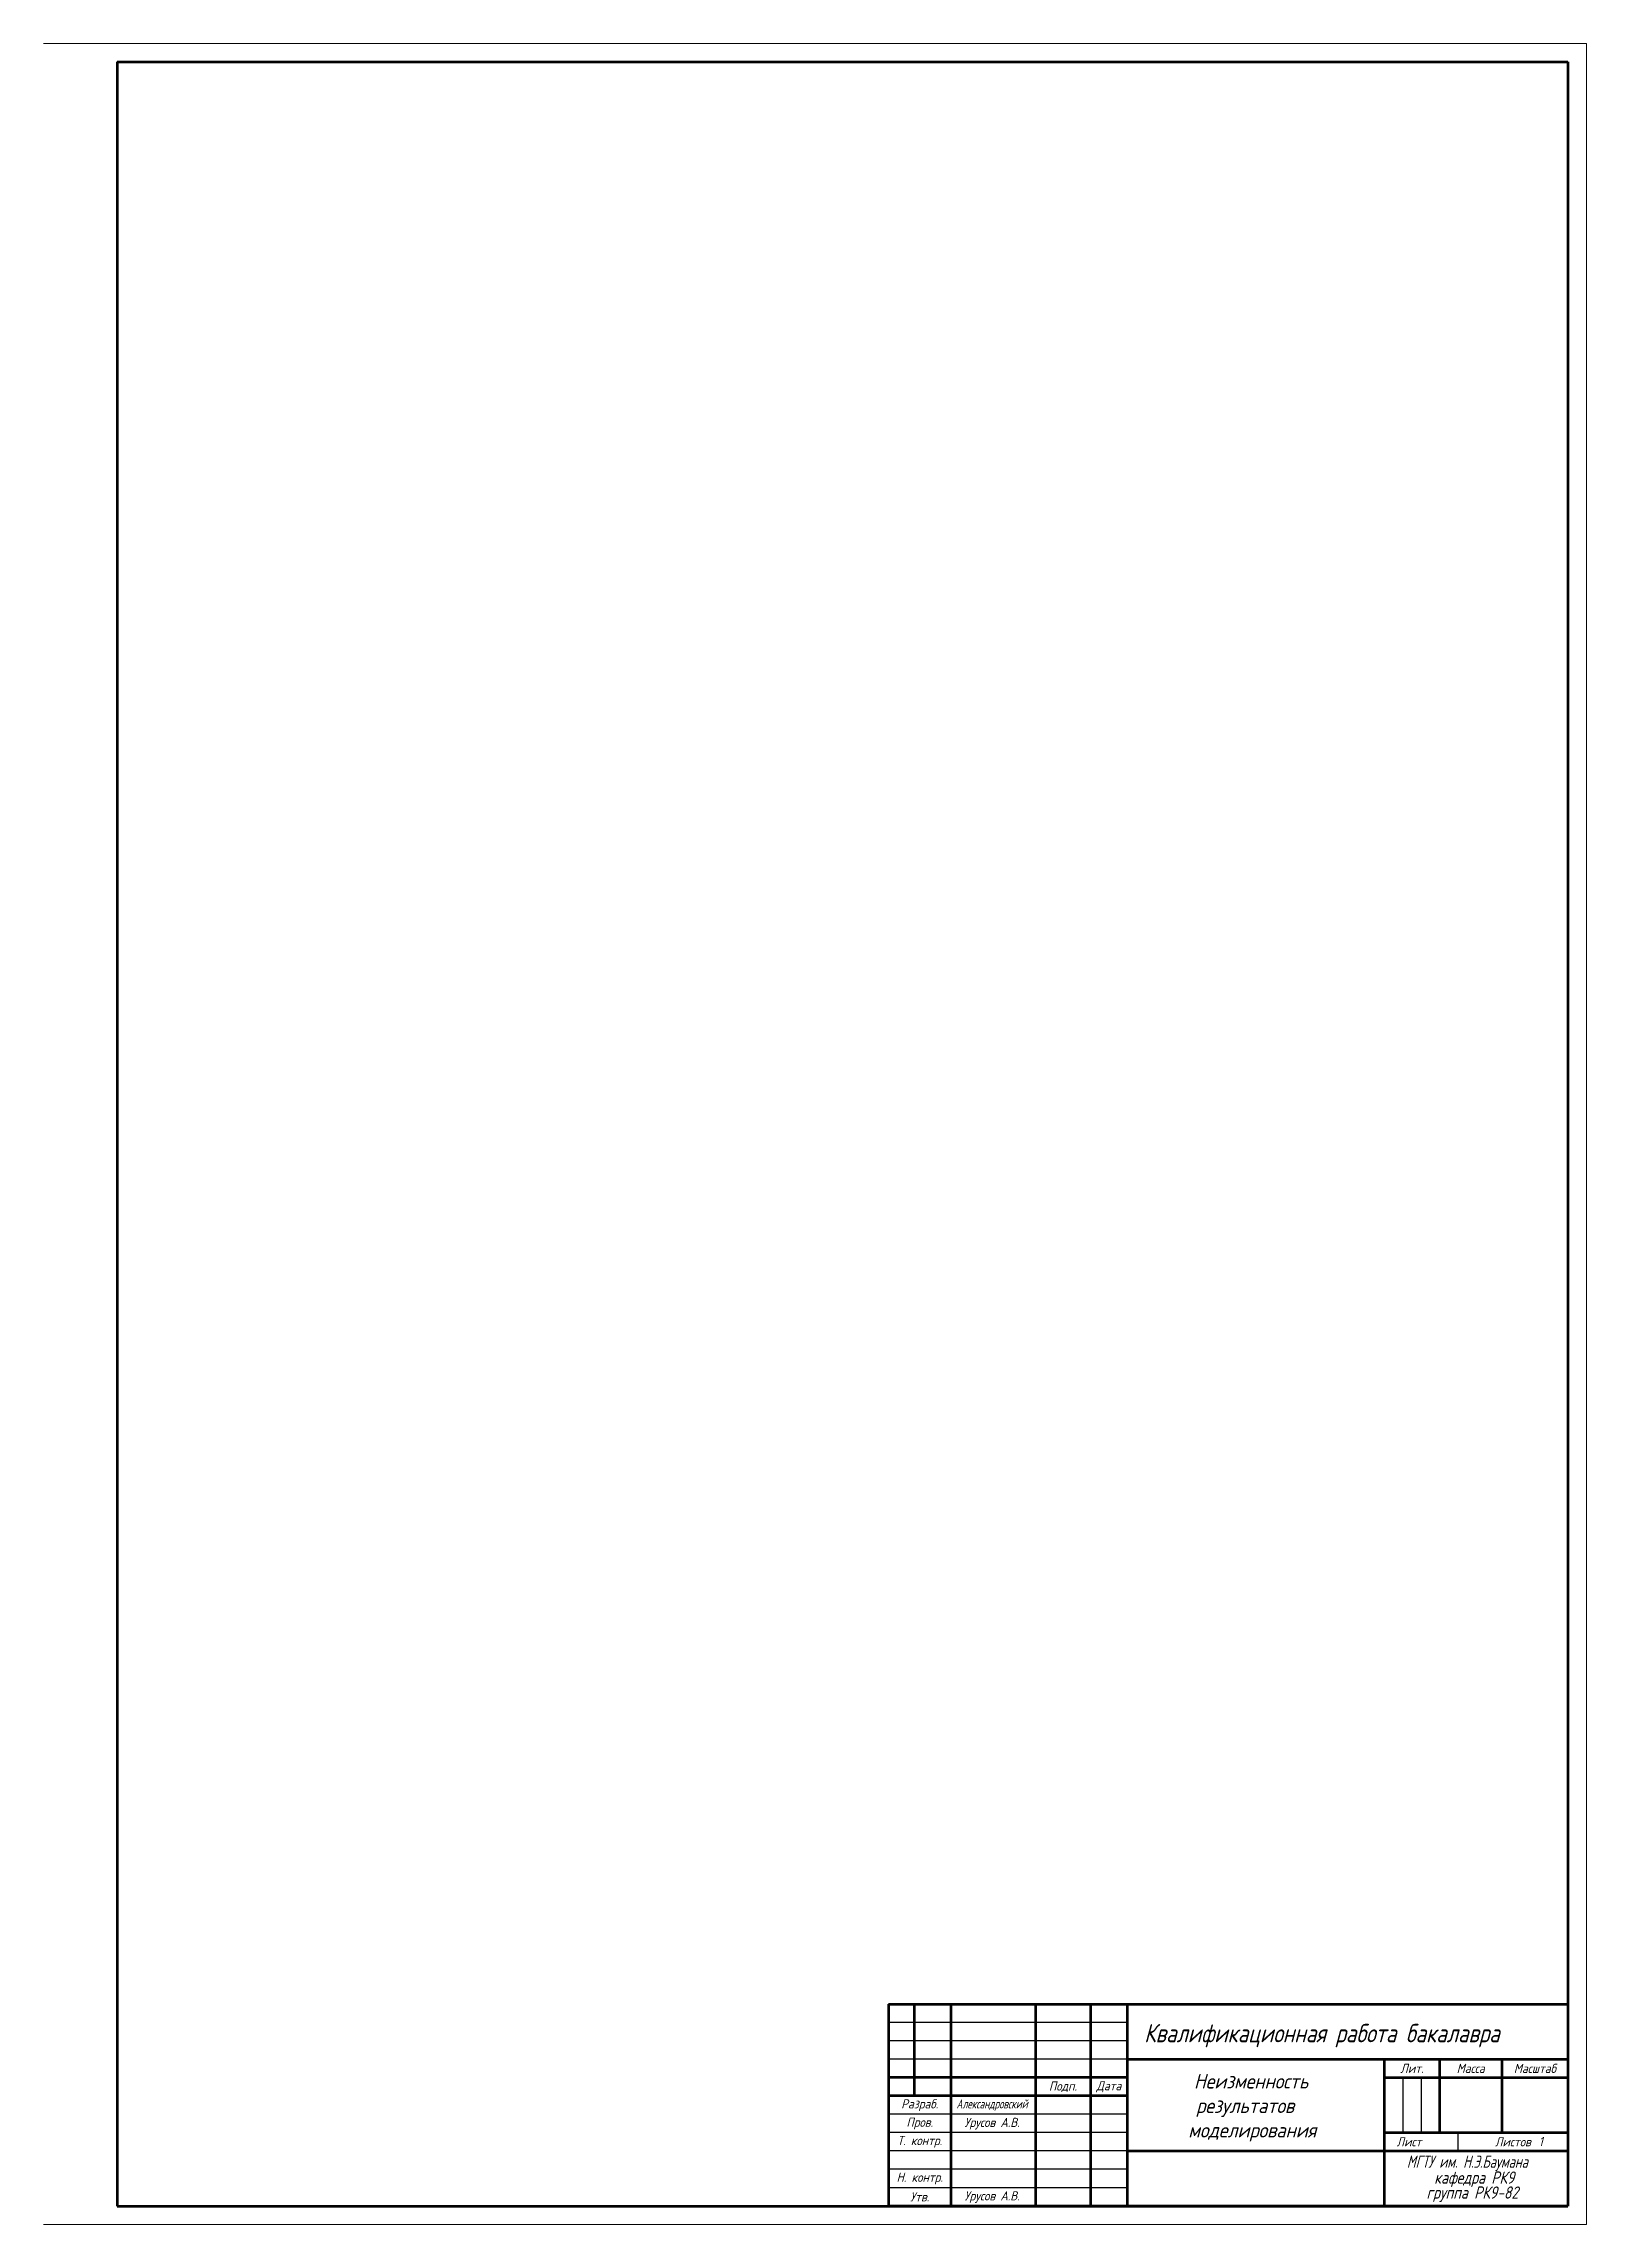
# Model space of a CAD drawing. Header units: millimetres. Extents: x 838 to 2583, y -517 to 768.
# Drawn here: x 1258 to 1678, y -517 to 77 of the extents above; entities that cross this region are included whole.
import ezdxf
from ezdxf.enums import TextEntityAlignment as Align

# ---------------------------------------------------------------- set-up
doc = ezdxf.new("R2010")
doc.units = ezdxf.units.MM
doc.layers.get('0').update_dxf_attribs({"lineweight": 30})
doc.layers.add('format', color=7, linetype='Continuous', lineweight=80)
doc.styles.add('стиль1', font='geniso.shx', dxfattribs={"oblique": 15})

msp = doc.modelspace()

# ---------------------------------------------------------------- texts
at = {"lineweight": 25, "style": 'стиль1', "oblique": 15}
for s, height, width, p in [('Квалификационная работа бакалавра', 5, 0.9, (1557.94, -467.87)), ('МГТУ им. Н.Э.Баумана', 3.3333, 0.8, (1629.45, -502.05)), ('кафедра РК9', 3.3333, 0.9, (1636.91, -506.38)), ('группа РК9-82', 3.3333, 0.9, (1634.8, -510.46))]:
    msp.add_text(s, height=height, dxfattribs=dict(at, width=width)).set_placement(p)
at = {"lineweight": 25, "insert": (1555.26, -476.46), "char_height": 4, "width": 66.1939, "attachment_point": 1, "style": 'стиль1'}
msp.add_mtext('\\pi16.236;Неизменность\\P\\pi16.815;результатов\\P\\pi14.675;моделирования', dxfattribs=at)
at = {"layer": 'format', "lineweight": -3, "style": 'стиль1', "oblique": 15}
for s, p in [('Лит.', (1630.82, -474.97)), ('Масса', (1646.82, -474.97)), ('Масштаб', (1664.32, -474.97)), ('Подп.', (1535.82, -479.97)), ('Дата', (1548.32, -479.97)), ('Разраб.', (1496.82, -484.97)), ('Пров.', (1496.82, -489.97)), ('Урусов А.В.', (1516.52, -490.03)), ('Т. контр.', (1496.82, -494.97)), ('Лист', (1630.03, -494.97)), ('Листов', (1658.32, -494.97)), ('1', (1665.93, -494.86)), ('Н. контр.', (1496.82, -504.97)), ('Утв.', (1496.82, -509.97)), ('Урусов А.В.', (1516.52, -510.03))]:
    msp.add_text(s, height=2.5, dxfattribs=at).set_placement(p, align=Align.MIDDLE)
at = {"layer": 'format', "lineweight": -3, "style": 'стиль1', "oblique": 15, "width": 0.8}
msp.add_text('Александровский', height=2.5, dxfattribs=at).set_placement((1516.52, -484.97), align=Align.MIDDLE)

# ---------------------------------------------------------------- linework, layer by layer
for p, q in [((1553.32, -462.47), (1488.32, -462.47)), ((1553.32, -467.47), (1488.32, -467.47)), ((1553.32, -472.47), (1488.32, -472.47)), ((1628.32, -477.47), (1628.32, -492.47)), ((1633.32, -477.47), (1633.32, -492.47)), ((1553.32, -487.47), (1488.32, -487.47)), ((1553.32, -492.47), (1488.32, -492.47)), ((1643.32, -492.47), (1643.32, -497.47)), ((1553.32, -497.47), (1488.32, -497.47)), ((1553.32, -502.47), (1488.32, -502.47)), ((1553.32, -507.47), (1488.32, -507.47))]:
    msp.add_line(p, q)
at = {"lineweight": 5}
for points in [[(1678.32, -220.47), (1678.32, 76.53), (1258.32, 76.53)], [(1258.32, -517.47), (1678.32, -517.47), (1678.32, -220.47)]]:
    msp.add_lwpolyline(points, dxfattribs=at)
at = {"layer": 'format'}
for p, q in [((1278.32, 71.53), (1278.32, -512.47)), ((1278.32, 71.53), (1673.32, 71.53)), ((1673.32, 71.53), (1673.32, -512.47)), ((1488.32, -457.47), (1488.32, -512.47)), ((1488.32, -457.47), (1673.32, -457.47)), ((1495.32, -457.47), (1495.32, -482.47)), ((1505.32, -457.47), (1505.32, -512.47)), ((1528.32, -457.47), (1528.32, -512.47)), ((1543.32, -457.47), (1543.32, -512.47)), ((1553.32, -457.47), (1553.32, -512.47)), ((1673.32, -457.47), (1673.32, -512.47)), ((1553.32, -472.47), (1673.32, -472.47)), ((1623.32, -472.47), (1623.32, -512.47)), ((1638.32, -472.47), (1638.32, -492.47)), ((1655.32, -472.47), (1655.32, -492.47)), ((1553.32, -477.47), (1488.32, -477.47)), ((1623.32, -477.47), (1673.32, -477.47)), ((1553.32, -482.47), (1488.32, -482.47)), ((1623.32, -492.47), (1673.32, -492.47)), ((1553.32, -497.47), (1673.32, -497.47)), ((1278.32, -512.47), (1673.32, -512.47)), ((1673.32, -512.47), (1488.32, -512.47))]:
    msp.add_line(p, q, dxfattribs=at)

msp.set_redraw_order([(e.dxf.handle, doc.entitydb.next_handle()) for e in msp.query("TEXT MTEXT ATTDEF DIMENSION ARC_DIMENSION")])  # texts and dimensions are drawn at this point

doc.saveas('drawing.dxf')
